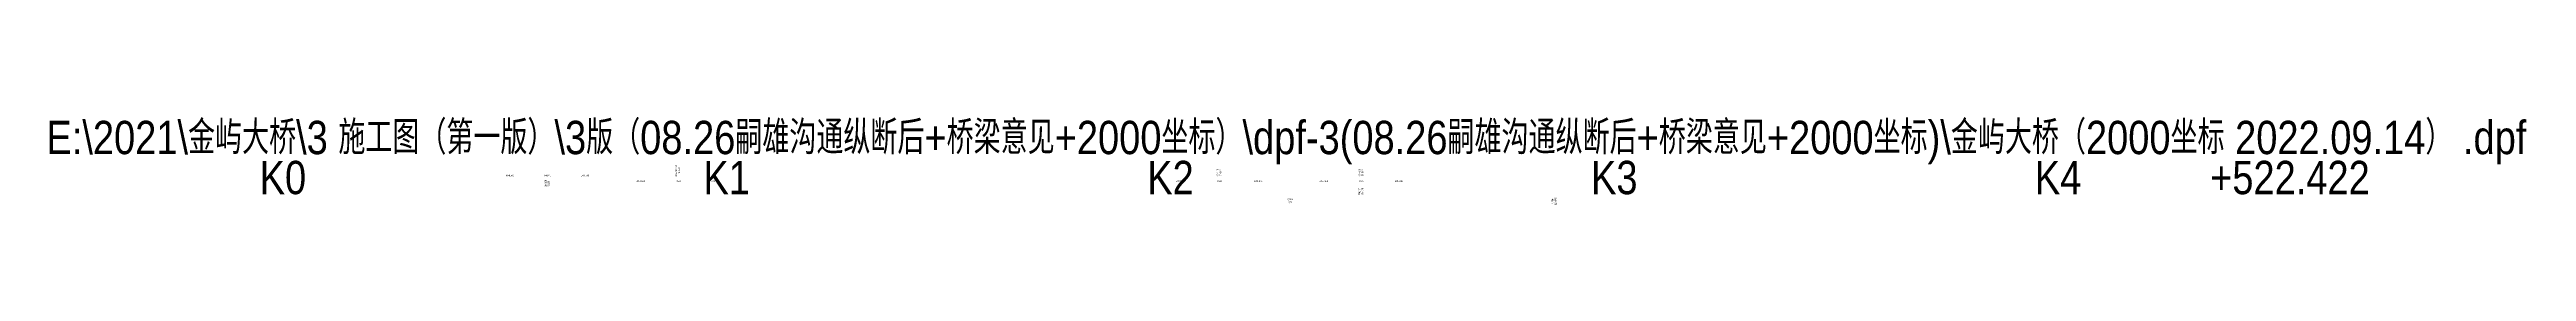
# Model space of a CAD drawing. Extents: x 0 to 558779, y 0 to 2762081.
# Drawn here: x 526992 to 532573, y 2759635 to 2759833 of the extents above; entities that cross this region are included whole.
import ezdxf
from ezdxf.enums import TextEntityAlignment as Align

# ---------------------------------------------------------------- set-up
doc = ezdxf.new("R2010")
doc.units = 0
doc.header["$LTSCALE"] = 20
doc.linetypes.add('HIDDEN', pattern=[0.375, 0.25, -0.125])
for name, color, linetype in [('BcSta', 7, 'Continuous'), ('ZdmBz-2022', 3, 'Continuous'), ('ZdsjName', 7, 'Continuous')]:
    doc.layers.add(name, color=color, linetype=linetype)
doc.styles.get("Standard").update_dxf_attribs({"font": 'fsdb_e.shx', "width": 0.7, "bigfont": 'hzdx.shx'})

msp = doc.modelspace()

# ---------------------------------------------------------------- texts
at = {"layer": 'BcSta', "color": 8, "width": 0.85}
for s, p in [('K0', (527517.967, 2759635.541)), ('K1', (528517.967, 2759635.541)), ('K2', (529517.967, 2759635.541)), ('K3', (530517.967, 2759635.541)), ('K4', (531517.967, 2759635.541)), ('+522.422', (532040.389, 2759635.541))]:
    msp.add_text(s, height=75.3737, dxfattribs=at).set_placement(p, align=Align.BOTTOM_CENTER)
at = {"layer": 'ZdmBz-2022', "linetype": 'HIDDEN', "width": 0.75001}
for s, p in [('R=6500', (528029.467, 2759700.576)), ('T=84.5', (528113.967, 2759700.576)), ('E=0.549', (528198.467, 2759700.576)), ('R=10500', (528324.098, 2759687.776)), ('T=84', (528408.098, 2759687.776)), ('E=0.336', (528492.098, 2759687.776)), ('R=22000', (529539.967, 2759687.776)), ('T=88', (529627.967, 2759687.776)), ('E=0.176', (529715.967, 2759687.776)), ('R=17000', (529862.967, 2759687.776)), ('T=85', (529947.967, 2759687.776)), ('E=0.212', (530032.967, 2759687.776))]:
    msp.add_text(s, height=4, dxfattribs=at).set_placement(p, align=Align.MIDDLE_CENTER)
for s, p in [('K0+596', (528113.167, 2759681.776)), ('K0+890.131', (528407.298, 2759710.776)), ('K2+110', (529627.167, 2759706.576)), ('K2+430', (529947.167, 2759706.576))]:
    msp.add_text(s, height=4, rotation=90, dxfattribs=at).set_placement(p, align=Align.BOTTOM_CENTER)
for s, p in [('5.528', (528114.767, 2759681.776)), ('14.058', (528408.898, 2759710.776)), ('29.916', (529628.767, 2759706.576)), ('31.516', (529948.767, 2759706.576))]:
    msp.add_text(s, height=4, rotation=90, dxfattribs=at).set_placement(p, align=Align.TOP_CENTER)
at = {"layer": 'ZdmBz-2022', "width": 0.75001}
for s, rotation, p in [('0.5%', 2.862405, (529787.927, 2759643.501)), ('主航道桥', 90, (529947.167, 2759663.702)), ('东引桥', 90, (530382.167, 2759641.952))]:
    msp.add_text(s, height=4, rotation=rotation, dxfattribs=at).set_placement(p, align=Align.BOTTOM_CENTER)
for s, rotation, p in [('320', 2.862405, (529788.007, 2759641.903)), ('K2+430', 90, (529948.767, 2759663.702)), ('K2+865', 90, (530383.767, 2759641.952))]:
    msp.add_text(s, height=4, rotation=rotation, dxfattribs=at).set_placement(p, align=Align.TOP_CENTER)
at = {"layer": 'ZdsjName', "color": 3, "width": 0.85}
msp.add_text('E:\\2021\\金屿大桥\\3 施工图（第一版）\\3版（08.26嗣雄沟通纵断后+桥梁意见+2000坐标）\\dpf-3(08.26嗣雄沟通纵断后+桥梁意见+2000坐标)\\金屿大桥（2000坐标 2022.09.14） .dpf', height=75.3737, dxfattribs=at).set_placement((529779.178, 2759725.989), align=Align.BOTTOM_CENTER)

doc.saveas('drawing.dxf')
